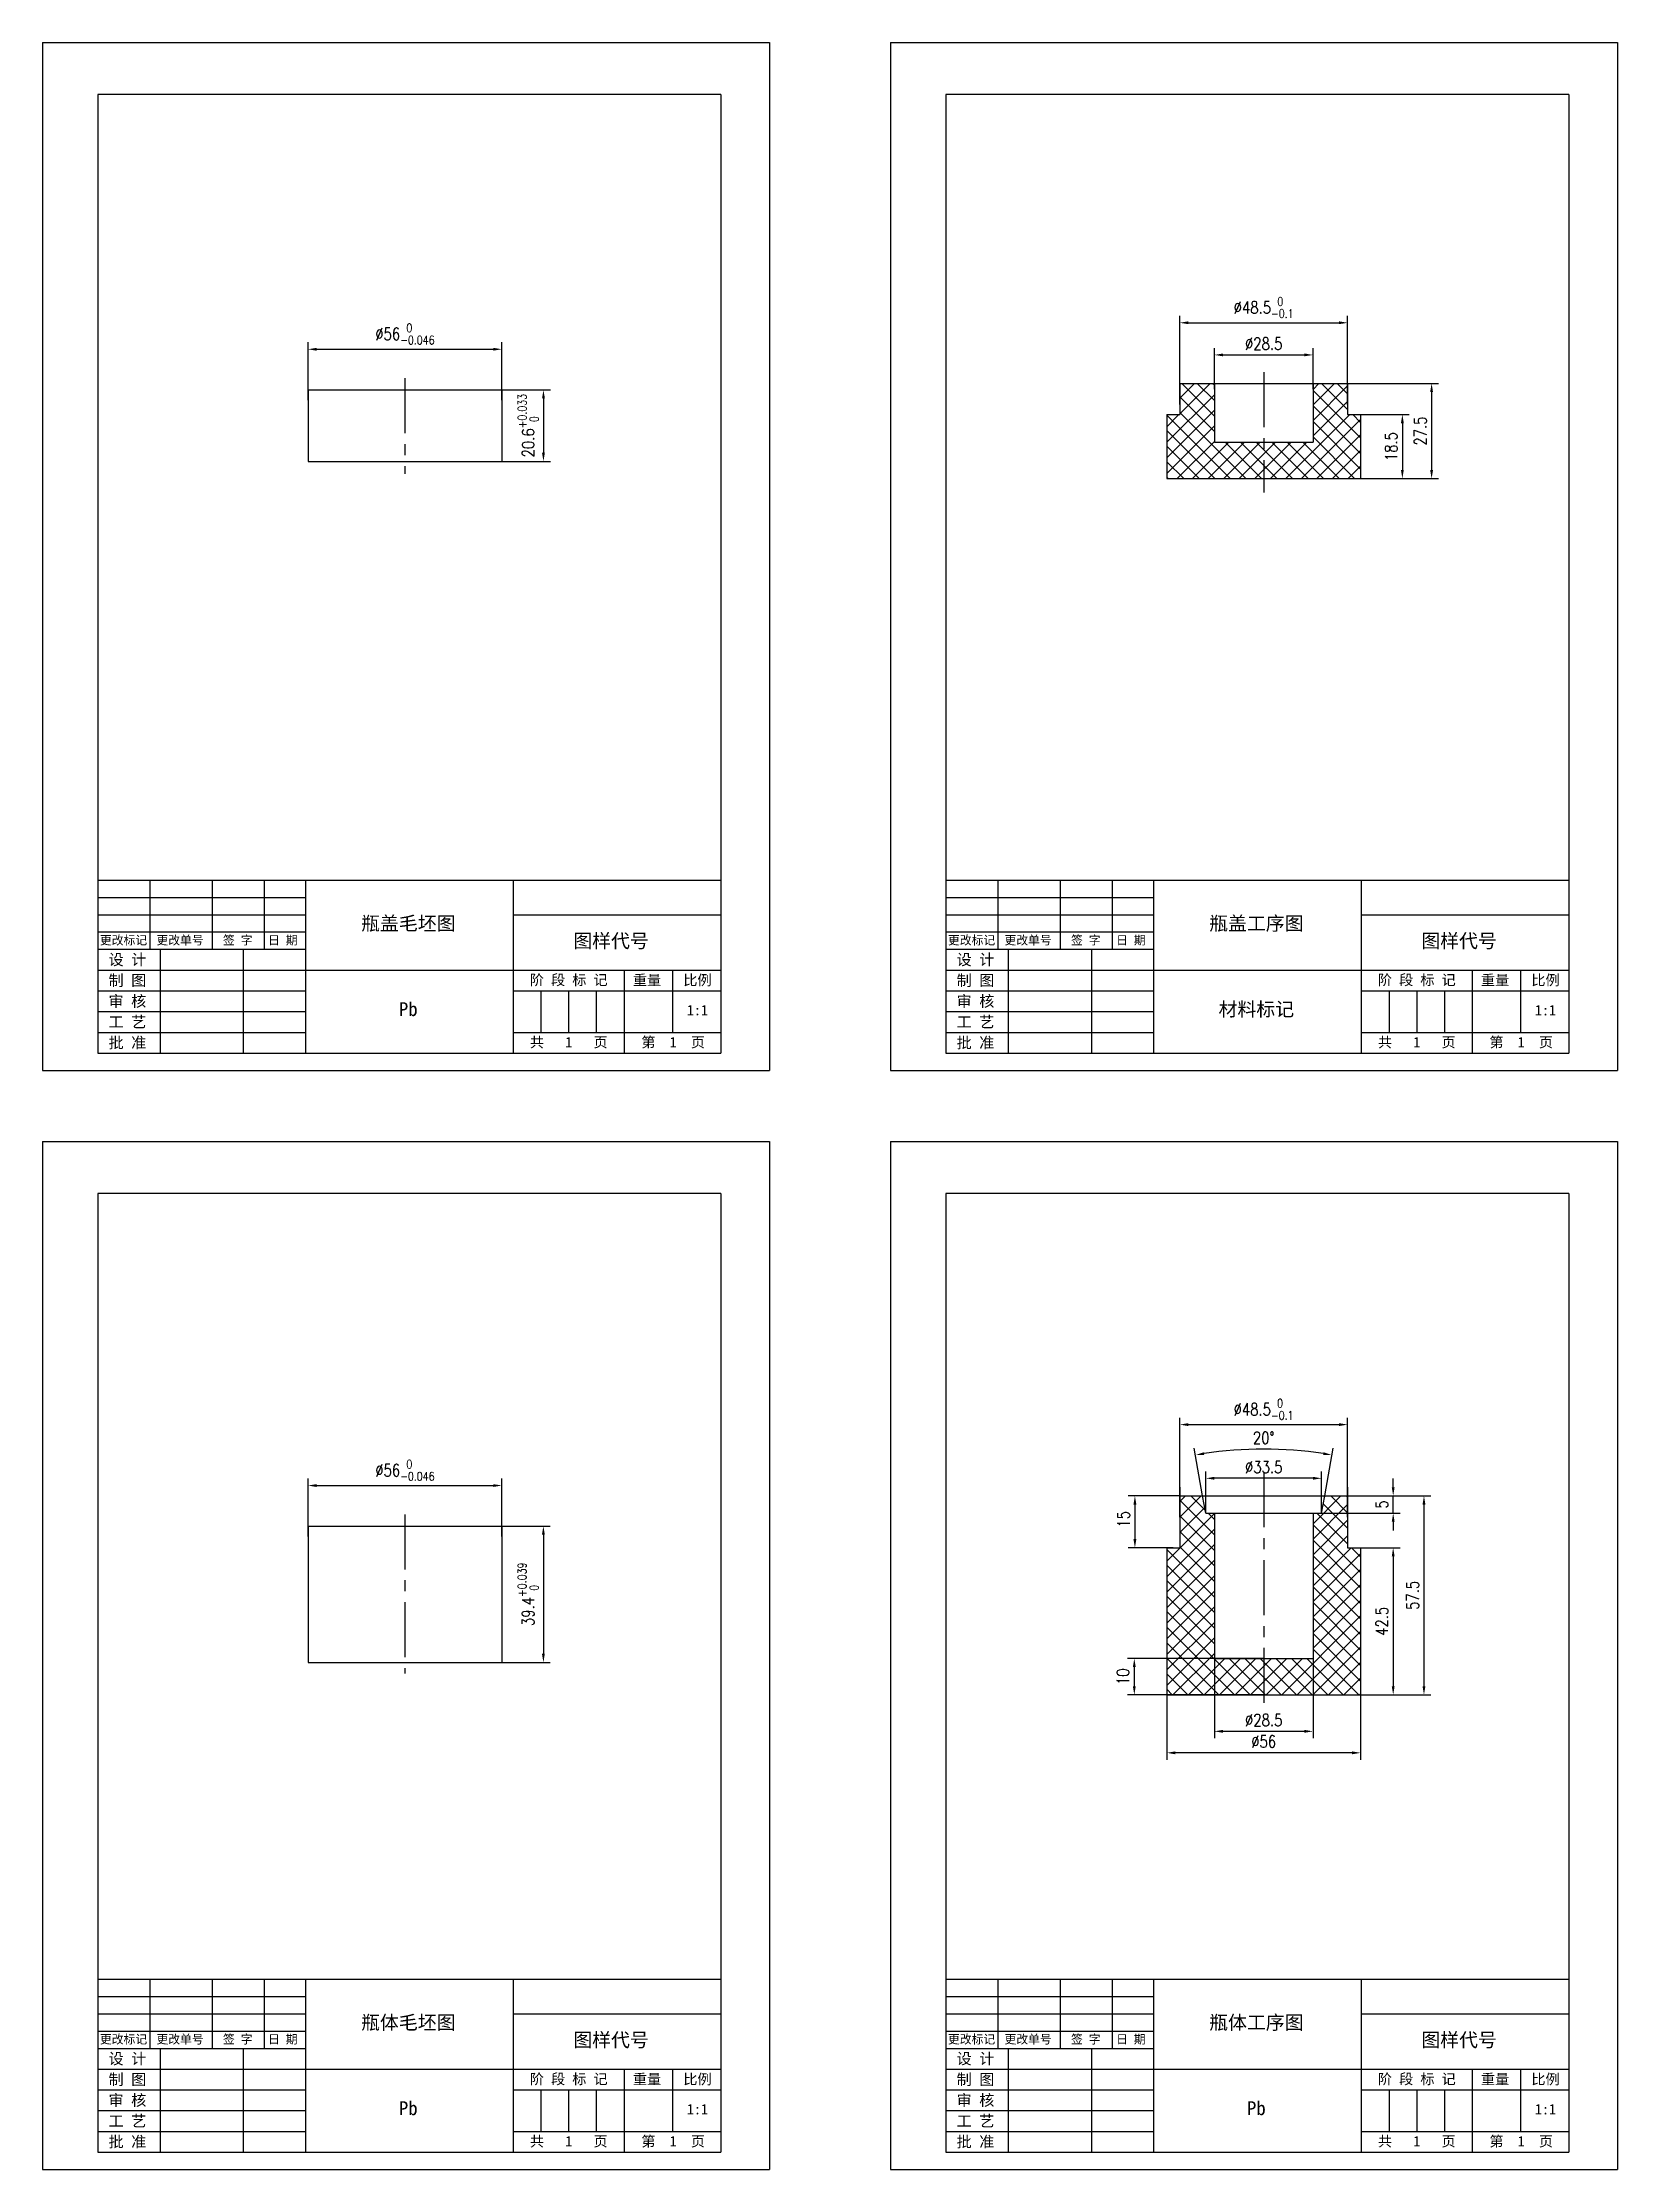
# Model space of a CAD drawing. Extents: x -23172 to -18855, y 7404 to 10591.
# Drawn here: x -23172 to -22717, y 9122 to 9736 of the extents above; entities that cross this region are included whole.
import ezdxf
from ezdxf.enums import TextEntityAlignment as Align

# ---------------------------------------------------------------- set-up
doc = ezdxf.new("R2010")
doc.units = 0
doc.header["$LTSCALE"] = 10
doc.linetypes.add('CENTER', pattern=[50.8, 31.75, -6.35, 6.35, -6.35])
doc.layers.get('DEFPOINTS').update_dxf_attribs({"linetype": 'CONTINUOUS'})
for name, color, linetype in [('3中心线层', 1, 'CENTER'), ('5剖面线层', 2, 'CONTINUOUS'), ('7标注层', 4, 'CONTINUOUS'), ('CONT', 3, 'CONTINUOUS'), ('TEXT', 1, 'CONTINUOUS')]:
    doc.layers.add(name, color=color, linetype=linetype)
doc.layers.add('YELLOW', color=2, linetype='CONTINUOUS', lineweight=40)
doc.styles.add('CHINA1', font='')
doc.styles.add('PC_TEXTSTYLE', font='txt.shx', dxfattribs={"width": 0.8, "bigfont": 'hzfs.shx'})
doc.styles.get('CHINA1').set_extended_font_data('SimSun')
doc.dimstyles.new('TH_GBDIM', dxfattribs={"dimtxt": 3.5, "dimasz": 2.5, "dimexe": 2, "dimexo": 0, "dimgap": 1.5, "dimtad": 1, "dimdec": 1, "dimzin": 0, "dimdsep": 46, "dimtxsty": 'PC_TEXTSTYLE', "dimcen": 2.5, "dimadec": 0, "dimazin": 0, "dimtfac": 0.714286, "dimtdec": 4, "dimtmove": 0, "dimatfit": 3, "dimfxl": 1, "dimtolj": 1, "dimtzin": 0, "dimarcsym": 0})

msp = doc.modelspace()

# ---------------------------------------------------------------- texts
at = {"layer": 'TEXT', "lineweight": -3, "style": 'CHINA1'}
for s, height, p in [('瓶盖毛坯图', 4, (-23066.6, 9479.66)), ('瓶盖工序图', 4, (-22821.58, 9479.66)), ('更改标记', 2.5, (-23148.87, 9475.54)), ('更改单号', 2.5, (-23132.54, 9475.54)), ('签 字', 2.5, (-23115.87, 9475.54)), ('日 期', 2.5, (-23102.85, 9475.54)), ('图样代号', 4, (-23008.02, 9474.61)), ('更改标记', 2.5, (-22903.85, 9475.54)), ('更改单号', 2.5, (-22887.53, 9475.54)), ('签 字', 2.5, (-22870.85, 9475.54)), ('日 期', 2.5, (-22857.83, 9475.54)), ('图样代号', 4, (-22763.01, 9474.61)), ('阶 段 标 记', 3, (-23020.24, 9463.83)), ('重量', 3, (-22997.62, 9463.77)), ('比例', 3, (-22983.06, 9463.77)), ('阶 段 标 记', 3, (-22775.22, 9463.83)), ('重量', 3, (-22752.6, 9463.77)), ('比例', 3, (-22738.04, 9463.77)), ('Pb', 4, (-23066.6, 9454.88)), ('材料标记', 4, (-22821.58, 9454.88)), ('1:1', 3, (-22983.06, 9455.08)), ('1:1', 3, (-22738.04, 9455.08)), ('共   1   页', 3, (-23020.24, 9445.83)), ('第  1  页', 3, (-22990.07, 9445.83)), ('共   1   页', 3, (-22775.22, 9445.83)), ('第  1  页', 3, (-22745.05, 9445.83)), ('瓶体毛坯图', 4, (-23066.6, 9162.08)), ('瓶体工序图', 4, (-22821.58, 9162.08)), ('更改标记', 2.5, (-23148.87, 9157.97)), ('更改单号', 2.5, (-23132.54, 9157.97)), ('签 字', 2.5, (-23115.87, 9157.97)), ('日 期', 2.5, (-23102.85, 9157.97)), ('图样代号', 4, (-23008.02, 9157.04)), ('更改标记', 2.5, (-22903.85, 9157.97)), ('更改单号', 2.5, (-22887.53, 9157.97)), ('签 字', 2.5, (-22870.85, 9157.97)), ('日 期', 2.5, (-22857.83, 9157.97)), ('图样代号', 4, (-22763.01, 9157.04)), ('阶 段 标 记', 3, (-23020.24, 9146.25)), ('重量', 3, (-22997.62, 9146.19)), ('比例', 3, (-22983.06, 9146.19)), ('阶 段 标 记', 3, (-22775.22, 9146.25)), ('重量', 3, (-22752.6, 9146.19)), ('比例', 3, (-22738.04, 9146.19)), ('Pb', 4, (-23066.6, 9137.3)), ('1:1', 3, (-22983.06, 9137.51)), ('Pb', 4, (-22821.58, 9137.3)), ('1:1', 3, (-22738.04, 9137.51)), ('共   1   页', 3, (-23020.24, 9128.25)), ('第  1  页', 3, (-22990.07, 9128.25)), ('共   1   页', 3, (-22775.22, 9128.25)), ('第  1  页', 3, (-22745.05, 9128.25))]:
    msp.add_text(s, height=height, dxfattribs=at).set_placement(p, align=Align.CENTER)
for s, p in [('设 计', (-23153.2, 9469.59)), ('设 计', (-22908.18, 9469.59)), ('制 图', (-23153.2, 9463.59)), ('制 图', (-22908.18, 9463.59)), ('审 核', (-23153.2, 9457.59)), ('审 核', (-22908.18, 9457.59)), ('工 艺', (-23153.2, 9451.59)), ('工 艺', (-22908.18, 9451.59)), ('批 准', (-23153.2, 9445.59)), ('批 准', (-22908.18, 9445.59)), ('设 计', (-23153.2, 9152.02)), ('设 计', (-22908.18, 9152.02)), ('制 图', (-23153.2, 9146.02)), ('制 图', (-22908.18, 9146.02)), ('审 核', (-23153.2, 9140.02)), ('审 核', (-22908.18, 9140.02)), ('工 艺', (-23153.2, 9134.02)), ('工 艺', (-22908.18, 9134.02)), ('批 准', (-23153.2, 9128.02)), ('批 准', (-22908.18, 9128.02))]:
    msp.add_text(s, height=3.2, dxfattribs=at).set_placement(p)

# ---------------------------------------------------------------- blocks, each defined once
blk = doc.blocks.new('*D64')
at = {"layer": '7标注层', "color": 0, "lineweight": -2, "ltscale": 0.5}
for p, q in [((-23095.57, 9632.87), (-23095.57, 9649.55)), ((-23039.57, 9632.87), (-23039.57, 9649.55)), ((-23093.07, 9647.55), (-23042.07, 9647.55))]:
    blk.add_line(p, q, dxfattribs=at)
at = {"layer": '7标注层', "color": 0, "lineweight": -3, "ltscale": 0.5}
for points in [[(-23093.07, 9647.96), (-23093.07, 9647.13), (-23095.57, 9647.55)], [(-23042.07, 9647.96), (-23042.07, 9647.13), (-23039.57, 9647.55)]]:
    blk.add_solid(points, dxfattribs=at)
at = {"layer": 'DEFPOINTS', "color": 0, "lineweight": -3, "ltscale": 0.5}
for p in [(-23039.57, 9647.55), (-23095.57, 9632.87), (-23039.57, 9632.87)]:
    blk.add_point(p, dxfattribs=at)
at = {"layer": '7标注层', "color": 0, "lineweight": -3, "ltscale": 0.5, "insert": (-23067.57, 9651.96), "char_height": 3.5, "attachment_point": 5, "style": 'PC_TEXTSTYLE'}
blk.add_mtext('\\A1;%%c56{}{\\H0.7143x;\\S 0^ -0.046;}', dxfattribs=at)
blk = doc.blocks.new('*D65')
at = {"layer": '7标注层', "color": 0, "lineweight": -2, "ltscale": 0.5}
for p, q in [((-23043.9, 9635.82), (-23025.55, 9635.82)), ((-23027.55, 9633.32), (-23027.55, 9617.64)), ((-23043.9, 9615.14), (-23025.55, 9615.14))]:
    blk.add_line(p, q, dxfattribs=at)
at = {"layer": '7标注层', "color": 0, "lineweight": -3, "ltscale": 0.5}
for points in [[(-23027.96, 9633.32), (-23027.13, 9633.32), (-23027.55, 9635.82)], [(-23027.96, 9617.64), (-23027.13, 9617.64), (-23027.55, 9615.14)]]:
    blk.add_solid(points, dxfattribs=at)
at = {"layer": 'DEFPOINTS', "color": 0, "lineweight": -3, "ltscale": 0.5}
for p in [(-23043.9, 9635.82), (-23043.9, 9615.14), (-23027.55, 9615.14)]:
    blk.add_point(p, dxfattribs=at)
at = {"layer": '7标注层', "color": 0, "lineweight": -3, "ltscale": 0.5, "insert": (-23031.96, 9625.48), "char_height": 3.5, "attachment_point": 5, "rotation": 90, "style": 'PC_TEXTSTYLE'}
blk.add_mtext('\\A1;20.6{}{\\H0.7143x;\\S+0.033^  0;}', dxfattribs=at)
blk = doc.blocks.new('*D82')
at = {"layer": '7标注层', "color": 0, "lineweight": -2, "ltscale": 0.5}
for p, q in [((-23095.57, 9304.54), (-23095.57, 9321.22)), ((-23093.07, 9319.22), (-23042.07, 9319.22)), ((-23039.57, 9304.54), (-23039.57, 9321.22))]:
    blk.add_line(p, q, dxfattribs=at)
at = {"layer": '7标注层', "color": 0, "lineweight": -3, "ltscale": 0.5}
for points in [[(-23093.07, 9319.63), (-23093.07, 9318.8), (-23095.57, 9319.22)], [(-23042.07, 9319.63), (-23042.07, 9318.8), (-23039.57, 9319.22)]]:
    blk.add_solid(points, dxfattribs=at)
at = {"layer": 'DEFPOINTS', "color": 0, "lineweight": -3, "ltscale": 0.5}
for p in [(-23039.57, 9319.22), (-23095.57, 9304.54), (-23039.57, 9304.54)]:
    blk.add_point(p, dxfattribs=at)
at = {"layer": '7标注层', "color": 0, "lineweight": -3, "ltscale": 0.5, "insert": (-23067.57, 9323.63), "char_height": 3.5, "attachment_point": 5, "style": 'PC_TEXTSTYLE'}
blk.add_mtext('\\A1;%%c56{}{\\H0.7143x;\\S 0^ -0.046;}', dxfattribs=at)
blk = doc.blocks.new('*D83')
at = {"layer": '7标注层', "color": 0, "lineweight": -2, "ltscale": 0.5}
for p, q in [((-23040.8, 9307.5), (-23025.56, 9307.5)), ((-23027.56, 9305), (-23027.56, 9270.6)), ((-23040.8, 9268.1), (-23025.56, 9268.1))]:
    blk.add_line(p, q, dxfattribs=at)
at = {"layer": '7标注层', "color": 0, "lineweight": -3, "ltscale": 0.5}
for points in [[(-23027.98, 9305), (-23027.15, 9305), (-23027.56, 9307.5)], [(-23027.98, 9270.6), (-23027.15, 9270.6), (-23027.56, 9268.1)]]:
    blk.add_solid(points, dxfattribs=at)
at = {"layer": 'DEFPOINTS', "color": 0, "lineweight": -3, "ltscale": 0.5}
for p in [(-23040.8, 9307.5), (-23040.8, 9268.1), (-23027.56, 9268.1)]:
    blk.add_point(p, dxfattribs=at)
at = {"layer": '7标注层', "color": 0, "lineweight": -3, "ltscale": 0.5, "insert": (-23031.98, 9287.8), "char_height": 3.5, "attachment_point": 5, "rotation": 90, "style": 'PC_TEXTSTYLE'}
blk.add_mtext('\\A1;39.4{}{\\H0.7143x;\\S+0.039^  0;}', dxfattribs=at)
blk = doc.blocks.new('*D66')
at = {"layer": '7标注层', "color": 0, "lineweight": -2, "ltscale": 0.5}
for p, q in [((-22833.71, 9635.99), (-22833.71, 9647.91)), ((-22831.21, 9645.91), (-22807.71, 9645.91)), ((-22805.21, 9635.99), (-22805.21, 9647.91))]:
    blk.add_line(p, q, dxfattribs=at)
at = {"layer": '7标注层', "color": 0, "lineweight": -3, "ltscale": 0.5}
for points in [[(-22831.21, 9646.33), (-22831.21, 9645.5), (-22833.71, 9645.91)], [(-22807.71, 9646.33), (-22807.71, 9645.5), (-22805.21, 9645.91)]]:
    blk.add_solid(points, dxfattribs=at)
at = {"layer": 'DEFPOINTS', "color": 0, "lineweight": -3, "ltscale": 0.5}
for p in [(-22805.21, 9645.91), (-22833.71, 9635.99), (-22805.21, 9635.99)]:
    blk.add_point(p, dxfattribs=at)
at = {"layer": '7标注层', "color": 0, "lineweight": -3, "ltscale": 0.5, "insert": (-22819.46, 9649.16), "char_height": 3.5, "attachment_point": 5, "style": 'PC_TEXTSTYLE'}
blk.add_mtext('\\A1;%%c28.5{}{}', dxfattribs=at)
blk = doc.blocks.new('*D67')
at = {"layer": '7标注层', "color": 0, "lineweight": -2, "ltscale": 0.5}
for p, q in [((-22843.71, 9631.55), (-22843.71, 9657.2)), ((-22841.21, 9655.2), (-22797.71, 9655.2)), ((-22795.21, 9631.55), (-22795.21, 9657.2))]:
    blk.add_line(p, q, dxfattribs=at)
at = {"layer": '7标注层', "color": 0, "lineweight": -3, "ltscale": 0.5}
for points in [[(-22841.21, 9655.62), (-22841.21, 9654.79), (-22843.71, 9655.2)], [(-22797.71, 9655.62), (-22797.71, 9654.79), (-22795.21, 9655.2)]]:
    blk.add_solid(points, dxfattribs=at)
at = {"layer": 'DEFPOINTS', "color": 0, "lineweight": -3, "ltscale": 0.5}
for p in [(-22795.21, 9655.2), (-22843.71, 9631.55), (-22795.21, 9631.55)]:
    blk.add_point(p, dxfattribs=at)
at = {"layer": '7标注层', "color": 0, "lineweight": -3, "ltscale": 0.5, "insert": (-22819.46, 9659.62), "char_height": 3.5, "attachment_point": 5, "style": 'PC_TEXTSTYLE'}
blk.add_mtext('\\A1;%%c48.5{}{\\H0.7143x;\\S 0^ -0.1;}', dxfattribs=at)
blk = doc.blocks.new('*D68')
at = {"layer": '7标注层', "color": 0, "lineweight": -2, "ltscale": 0.5}
for p, q in [((-22809.19, 9637.67), (-22768.94, 9637.67)), ((-22770.94, 9635.17), (-22770.94, 9612.67)), ((-22809.19, 9610.17), (-22768.94, 9610.17))]:
    blk.add_line(p, q, dxfattribs=at)
at = {"layer": '7标注层', "color": 0, "lineweight": -3, "ltscale": 0.5}
for points in [[(-22771.36, 9635.17), (-22770.53, 9635.17), (-22770.94, 9637.67)], [(-22771.36, 9612.67), (-22770.53, 9612.67), (-22770.94, 9610.17)]]:
    blk.add_solid(points, dxfattribs=at)
at = {"layer": 'DEFPOINTS', "color": 0, "lineweight": -3, "ltscale": 0.5}
for p in [(-22809.19, 9637.67), (-22809.19, 9610.17), (-22770.94, 9610.17)]:
    blk.add_point(p, dxfattribs=at)
at = {"layer": '7标注层', "color": 0, "lineweight": -3, "ltscale": 0.5, "insert": (-22774.19, 9623.92), "char_height": 3.5, "attachment_point": 5, "rotation": 90, "style": 'PC_TEXTSTYLE'}
blk.add_mtext('\\A1;27.5{}{}', dxfattribs=at)
blk = doc.blocks.new('*D69')
at = {"layer": '7标注层', "color": 0, "lineweight": -2, "ltscale": 0.5}
for p, q in [((-22791.46, 9628.67), (-22777.39, 9628.67)), ((-22779.39, 9626.17), (-22779.39, 9612.67)), ((-22791.46, 9610.17), (-22777.39, 9610.17))]:
    blk.add_line(p, q, dxfattribs=at)
at = {"layer": '7标注层', "color": 0, "lineweight": -3, "ltscale": 0.5}
for points in [[(-22779.81, 9626.17), (-22778.98, 9626.17), (-22779.39, 9628.67)], [(-22779.81, 9612.67), (-22778.98, 9612.67), (-22779.39, 9610.17)]]:
    blk.add_solid(points, dxfattribs=at)
at = {"layer": 'DEFPOINTS', "color": 0, "lineweight": -3, "ltscale": 0.5}
for p in [(-22791.46, 9628.67), (-22791.46, 9610.17), (-22779.39, 9610.17)]:
    blk.add_point(p, dxfattribs=at)
at = {"layer": '7标注层', "color": 0, "lineweight": -3, "ltscale": 0.5, "insert": (-22782.64, 9619.42), "char_height": 3.5, "attachment_point": 5, "rotation": 90, "style": 'PC_TEXTSTYLE'}
blk.add_mtext('\\A1;18.5{}{}', dxfattribs=at)
blk = doc.blocks.new('*D84')
at = {"layer": '7标注层', "color": 0, "lineweight": -2, "ltscale": 0.5}
for p, q in [((-22793.34, 9301.24), (-22780.05, 9301.24)), ((-22782.05, 9298.74), (-22782.05, 9261.24)), ((-22793.34, 9258.74), (-22780.05, 9258.74))]:
    blk.add_line(p, q, dxfattribs=at)
at = {"layer": '7标注层', "color": 0, "lineweight": -3, "ltscale": 0.5}
for points in [[(-22782.46, 9298.74), (-22781.63, 9298.74), (-22782.05, 9301.24)], [(-22782.46, 9261.24), (-22781.63, 9261.24), (-22782.05, 9258.74)]]:
    blk.add_solid(points, dxfattribs=at)
at = {"layer": 'DEFPOINTS', "color": 0, "lineweight": -3, "ltscale": 0.5}
for p in [(-22793.34, 9301.24), (-22793.34, 9258.74), (-22782.05, 9258.74)]:
    blk.add_point(p, dxfattribs=at)
at = {"layer": '7标注层', "color": 0, "lineweight": -3, "ltscale": 0.5, "insert": (-22785.3, 9279.99), "char_height": 3.5, "attachment_point": 5, "rotation": 90, "style": 'PC_TEXTSTYLE'}
blk.add_mtext('\\A1;42.5{}{}', dxfattribs=at)
blk = doc.blocks.new('*D85')
at = {"layer": '7标注层', "color": 0, "lineweight": -2, "ltscale": 0.5}
for p, q in [((-22782.05, 9318.74), (-22782.05, 9321.24)), ((-22806.56, 9316.24), (-22780.05, 9316.24)), ((-22806.56, 9311.24), (-22780.05, 9311.24)), ((-22782.05, 9311.24), (-22782.05, 9316.24)), ((-22782.05, 9308.74), (-22782.05, 9306.24))]:
    blk.add_line(p, q, dxfattribs=at)
at = {"layer": '7标注层', "color": 0, "lineweight": -3, "ltscale": 0.5}
for points in [[(-22782.46, 9318.74), (-22781.63, 9318.74), (-22782.05, 9316.24)], [(-22782.46, 9308.74), (-22781.63, 9308.74), (-22782.05, 9311.24)]]:
    blk.add_solid(points, dxfattribs=at)
at = {"layer": 'DEFPOINTS', "color": 0, "lineweight": -3, "ltscale": 0.5}
for p in [(-22806.56, 9316.24), (-22806.56, 9311.24), (-22782.05, 9316.24)]:
    blk.add_point(p, dxfattribs=at)
at = {"layer": '7标注层', "color": 0, "lineweight": -3, "ltscale": 0.5, "insert": (-22785.3, 9313.74), "char_height": 3.5, "attachment_point": 5, "rotation": 90, "style": 'PC_TEXTSTYLE'}
blk.add_mtext('\\A1;5{}{}', dxfattribs=at)
blk = doc.blocks.new('*D86')
at = {"layer": '7标注层', "color": 0, "lineweight": -2, "ltscale": 0.5}
for p, q in [((-22847.46, 9258.74), (-22847.46, 9239.99)), ((-22791.46, 9258.74), (-22791.46, 9239.99)), ((-22793.96, 9241.99), (-22844.96, 9241.99))]:
    blk.add_line(p, q, dxfattribs=at)
at = {"layer": '7标注层', "color": 0, "lineweight": -3, "ltscale": 0.5}
for points in [[(-22844.96, 9242.41), (-22844.96, 9241.57), (-22847.46, 9241.99)], [(-22793.96, 9242.41), (-22793.96, 9241.57), (-22791.46, 9241.99)]]:
    blk.add_solid(points, dxfattribs=at)
at = {"layer": 'DEFPOINTS', "color": 0, "lineweight": -3, "ltscale": 0.5}
for p in [(-22847.46, 9258.74), (-22791.46, 9258.74), (-22847.46, 9241.99)]:
    blk.add_point(p, dxfattribs=at)
at = {"layer": '7标注层', "color": 0, "lineweight": -3, "ltscale": 0.5, "insert": (-22819.46, 9245.24), "char_height": 3.5, "attachment_point": 5, "style": 'PC_TEXTSTYLE'}
blk.add_mtext('\\A1;%%c56{}{}', dxfattribs=at)
blk = doc.blocks.new('*D87')
at = {"layer": '7标注层', "color": 0, "lineweight": -2, "ltscale": 0.5}
for p, q in [((-22833.71, 9269.24), (-22833.71, 9246.2)), ((-22805.21, 9269.24), (-22805.21, 9246.2)), ((-22831.21, 9248.2), (-22807.71, 9248.2))]:
    blk.add_line(p, q, dxfattribs=at)
at = {"layer": '7标注层', "color": 0, "lineweight": -3, "ltscale": 0.5}
for points in [[(-22831.21, 9248.61), (-22831.21, 9247.78), (-22833.71, 9248.2)], [(-22807.71, 9248.61), (-22807.71, 9247.78), (-22805.21, 9248.2)]]:
    blk.add_solid(points, dxfattribs=at)
at = {"layer": 'DEFPOINTS', "color": 0, "lineweight": -3, "ltscale": 0.5}
for p in [(-22833.71, 9269.24), (-22805.21, 9269.24), (-22805.21, 9248.2)]:
    blk.add_point(p, dxfattribs=at)
at = {"layer": '7标注层', "color": 0, "lineweight": -3, "ltscale": 0.5, "insert": (-22819.46, 9251.45), "char_height": 3.5, "attachment_point": 5, "style": 'PC_TEXTSTYLE'}
blk.add_mtext('\\A1;%%c28.5{}{}', dxfattribs=at)
blk = doc.blocks.new('*D88')
at = {"layer": '7标注层', "color": 0, "lineweight": -2, "ltscale": 0.5}
for p, q in [((-22836.21, 9311.24), (-22836.21, 9323.31)), ((-22802.72, 9311.24), (-22802.72, 9323.31)), ((-22805.22, 9321.31), (-22833.71, 9321.31))]:
    blk.add_line(p, q, dxfattribs=at)
at = {"layer": '7标注层', "color": 0, "lineweight": -3, "ltscale": 0.5}
for points in [[(-22833.71, 9321.73), (-22833.71, 9320.9), (-22836.21, 9321.31)], [(-22805.22, 9321.73), (-22805.22, 9320.9), (-22802.72, 9321.31)]]:
    blk.add_solid(points, dxfattribs=at)
at = {"layer": 'DEFPOINTS', "color": 0, "lineweight": -3, "ltscale": 0.5}
for p in [(-22836.21, 9321.31), (-22836.21, 9311.24), (-22802.72, 9311.24)]:
    blk.add_point(p, dxfattribs=at)
at = {"layer": '7标注层', "color": 0, "lineweight": -3, "ltscale": 0.5, "insert": (-22819.46, 9324.56), "char_height": 3.5, "attachment_point": 5, "style": 'PC_TEXTSTYLE'}
blk.add_mtext('\\A1;%%c33.5{}{}', dxfattribs=at)
blk = doc.blocks.new('*D89')
at = {"layer": '7标注层', "color": 0, "lineweight": -2, "ltscale": 0.5}
for p, q in [((-22837.09, 9316.24), (-22839.51, 9329.99)), ((-22801.84, 9316.24), (-22799.41, 9329.99))]:
    blk.add_line(p, q, dxfattribs=at)
blk.add_arc((-22819.46, 9216.28), 113.47, 81.2624, 98.7376, dxfattribs=at)
at = {"layer": '7标注层', "color": 0, "lineweight": -3, "ltscale": 0.5}
for points in [[(-22836.63, 9328.02), (-22836.77, 9328.84), (-22839.17, 9328.02)], [(-22802.16, 9328.84), (-22802.29, 9328.02), (-22799.76, 9328.02)]]:
    blk.add_solid(points, dxfattribs=at)
at = {"layer": 'DEFPOINTS', "color": 0, "lineweight": -3, "ltscale": 0.5}
for p in [(-22812.87, 9329.56), (-22837.09, 9316.24), (-22836.21, 9311.24), (-22802.72, 9311.24), (-22801.84, 9316.24)]:
    blk.add_point(p, dxfattribs=at)
at = {"layer": '7标注层', "color": 0, "lineweight": -3, "ltscale": 0.5, "insert": (-22819.46, 9333), "char_height": 3.5, "attachment_point": 5, "style": 'PC_TEXTSTYLE'}
blk.add_mtext('\\A1;20°{}{}', dxfattribs=at)
blk = doc.blocks.new('*D90')
at = {"layer": '7标注层', "color": 0, "lineweight": -2, "ltscale": 0.5}
for p, q in [((-22797.16, 9316.24), (-22771.15, 9316.24)), ((-22773.15, 9313.74), (-22773.15, 9261.24)), ((-22796.48, 9258.74), (-22771.15, 9258.74))]:
    blk.add_line(p, q, dxfattribs=at)
at = {"layer": '7标注层', "color": 0, "lineweight": -3, "ltscale": 0.5}
for points in [[(-22773.57, 9313.74), (-22772.73, 9313.74), (-22773.15, 9316.24)], [(-22773.57, 9261.24), (-22772.73, 9261.24), (-22773.15, 9258.74)]]:
    blk.add_solid(points, dxfattribs=at)
at = {"layer": 'DEFPOINTS', "color": 0, "lineweight": -3, "ltscale": 0.5}
for p in [(-22797.16, 9316.24), (-22796.48, 9258.74), (-22773.15, 9258.74)]:
    blk.add_point(p, dxfattribs=at)
at = {"layer": '7标注层', "color": 0, "lineweight": -3, "ltscale": 0.5, "insert": (-22776.4, 9287.49), "char_height": 3.5, "attachment_point": 5, "rotation": 90, "style": 'PC_TEXTSTYLE'}
blk.add_mtext('\\A1;57.5', dxfattribs=at)
blk = doc.blocks.new('*D303')
at = {"layer": '7标注层', "color": 0, "lineweight": -2, "ltscale": 0.5}
for p, q in [((-22819.46, 9269.24), (-22858.84, 9269.24)), ((-22856.84, 9266.74), (-22856.84, 9261.24)), ((-22819.46, 9258.74), (-22858.84, 9258.74))]:
    blk.add_line(p, q, dxfattribs=at)
at = {"layer": '7标注层', "color": 0, "lineweight": -3, "ltscale": 0.5}
for points in [[(-22857.25, 9266.74), (-22856.42, 9266.74), (-22856.84, 9269.24)], [(-22857.25, 9261.24), (-22856.42, 9261.24), (-22856.84, 9258.74)]]:
    blk.add_solid(points, dxfattribs=at)
at = {"layer": 'DEFPOINTS', "color": 0, "lineweight": -3, "ltscale": 0.5}
for p in [(-22819.46, 9269.24), (-22856.84, 9258.74), (-22819.46, 9258.74)]:
    blk.add_point(p, dxfattribs=at)
at = {"layer": '7标注层', "color": 0, "lineweight": -3, "ltscale": 0.5, "insert": (-22860.09, 9263.99), "char_height": 3.5, "attachment_point": 5, "rotation": 90, "style": 'PC_TEXTSTYLE'}
blk.add_mtext('\\A1;10{}{}', dxfattribs=at)
blk = doc.blocks.new('*D304')
at = {"layer": '7标注层', "color": 0, "lineweight": -2, "ltscale": 0.5}
for p, q in [((-22843.71, 9316.24), (-22858.66, 9316.24)), ((-22856.66, 9313.74), (-22856.66, 9303.74)), ((-22845.59, 9301.24), (-22858.66, 9301.24))]:
    blk.add_line(p, q, dxfattribs=at)
at = {"layer": '7标注层', "color": 0, "lineweight": -3, "ltscale": 0.5}
for points in [[(-22857.08, 9313.74), (-22856.24, 9313.74), (-22856.66, 9316.24)], [(-22857.08, 9303.74), (-22856.24, 9303.74), (-22856.66, 9301.24)]]:
    blk.add_solid(points, dxfattribs=at)
at = {"layer": 'DEFPOINTS', "color": 0, "lineweight": -3, "ltscale": 0.5}
for p in [(-22843.71, 9316.24), (-22856.66, 9301.24), (-22845.59, 9301.24)]:
    blk.add_point(p, dxfattribs=at)
at = {"layer": '7标注层', "color": 0, "lineweight": -3, "ltscale": 0.5, "insert": (-22859.91, 9309.46), "char_height": 3.5, "attachment_point": 5, "rotation": 90, "style": 'PC_TEXTSTYLE'}
blk.add_mtext('\\A1;15{}{}', dxfattribs=at)
blk = doc.blocks.new('*D320')
at = {"layer": '7标注层', "color": 0, "lineweight": -2, "ltscale": 0.5}
for p, q in [((-22843.71, 9310.12), (-22843.71, 9338.82)), ((-22841.21, 9336.82), (-22797.71, 9336.82)), ((-22795.21, 9310.12), (-22795.21, 9338.82))]:
    blk.add_line(p, q, dxfattribs=at)
at = {"layer": '7标注层', "color": 0, "lineweight": -3, "ltscale": 0.5}
for points in [[(-22841.21, 9337.24), (-22841.21, 9336.4), (-22843.71, 9336.82)], [(-22797.71, 9337.24), (-22797.71, 9336.4), (-22795.21, 9336.82)]]:
    blk.add_solid(points, dxfattribs=at)
at = {"layer": 'DEFPOINTS', "color": 0, "lineweight": -3, "ltscale": 0.5}
for p in [(-22795.21, 9336.82), (-22843.71, 9310.12), (-22795.21, 9310.12)]:
    blk.add_point(p, dxfattribs=at)
at = {"layer": '7标注层', "color": 0, "lineweight": -3, "ltscale": 0.5, "insert": (-22819.5, 9341.24), "char_height": 3.5, "attachment_point": 5, "style": 'PC_TEXTSTYLE'}
blk.add_mtext('\\A1;%%c48.5{}{\\H0.7143x;\\S 0^ -0.1;}', dxfattribs=at)

# ---------------------------------------------------------------- dimensions: what is measured, and where the dimension line sits
at = {"layer": '7标注层', "lineweight": -3, "ltscale": 0.5}
for base, p1, p2, angle, text, picture, middle in [((-22795.21, 9655.2), (-22843.71, 9631.55), (-22795.21, 9631.55), 180, '%%c<>{}{\\H0.7143x;\\S 0^ -0.1;}', '*D67', (-22819.46, 9659.62)), ((-23039.57, 9647.55), (-23095.57, 9632.87), (-23039.57, 9632.87), 180, '%%c56{}{\\H0.7143x;\\S 0^ -0.046;}', '*D64', (-23067.57, 9651.96)), ((-22805.21, 9645.91), (-22833.71, 9635.99), (-22805.21, 9635.99), 180, '%%c<>{}{}', '*D66', (-22819.46, 9649.16)), ((-22770.94, 9610.17), (-22809.19, 9637.67), (-22809.19, 9610.17), 90, '<>{}{}', '*D68', (-22774.19, 9623.92)), ((-22779.39, 9610.17), (-22791.46, 9628.67), (-22791.46, 9610.17), 90, '<>{}{}', '*D69', (-22782.64, 9619.42)), ((-23039.57, 9319.22), (-23095.57, 9304.54), (-23039.57, 9304.54), 180, '%%c56{}{\\H0.7143x;\\S 0^ -0.046;}', '*D82', (-23067.57, 9323.63))]:
    dim = msp.add_linear_dim(base=base, p1=p1, p2=p2, angle=angle, text=text, dimstyle='TH_GBDIM', override={"dimgap": 1.5, "dimtad": 1, "dimjust": 0, "dimdec": 1, "dimlfac": 1, "dimse1": 0, "dimse2": 0, "dimsd1": 0, "dimsd2": 0}, dxfattribs=at)
    dim.commit()
    dim.dimension.update_dxf_attribs({"geometry": picture, "text_midpoint": middle})
for base, p1, p2, angle, text, picture, middle in [((-23027.55, 9615.14), (-23043.9, 9635.82), (-23043.9, 9615.14), 90, '20.6{}{\\H0.7143x;\\S+0.033^  0;}', '*D65', (-23027.55, 9625.48)), ((-22795.21, 9336.82), (-22843.71, 9310.12), (-22795.21, 9310.12), 180, '%%c<>{}{\\H0.7143x;\\S 0^ -0.1;}', '*D320', (-22819.5, 9336.82)), ((-22856.66, 9301.24), (-22843.71, 9316.24), (-22845.59, 9301.24), 90, '15{}{}', '*D304', (-22856.66, 9309.46))]:
    dim = msp.add_linear_dim(base=base, p1=p1, p2=p2, angle=angle, text=text, dimstyle='TH_GBDIM', override={"dimgap": 1.5, "dimtad": 1, "dimjust": 0, "dimdec": 1, "dimlfac": 1, "dimse1": 0, "dimse2": 0, "dimsd1": 0, "dimsd2": 0}, dxfattribs=at)
    dim.commit()
    dim.dimension.update_dxf_attribs({"geometry": picture, "text_midpoint": middle, "dimtype": 160})
dim = msp.add_angular_dim_2l(base=(-22812.87, 9329.56), line1=((-22836.21, 9311.24), (-22837.09, 9316.24)), line2=((-22802.72, 9311.24), (-22801.84, 9316.24)), text='<>{}{}', dimstyle='TH_GBDIM', dxfattribs=at)
dim.commit()
dim.dimension.update_dxf_attribs({"geometry": '*D89', "text_midpoint": (-22819.46, 9333)})
for base, p1, p2, text, picture, middle in [((-22836.21, 9321.31), (-22802.72, 9311.24), (-22836.21, 9311.24), '%%c33.5{}{}', '*D88', (-22819.46, 9324.56)), ((-22805.21, 9248.2), (-22833.71, 9269.24), (-22805.21, 9269.24), '%%c28.5{}{}', '*D87', (-22819.46, 9251.45)), ((-22847.46, 9241.99), (-22791.46, 9258.74), (-22847.46, 9258.74), '%%c56{}{}', '*D86', (-22819.46, 9245.24))]:
    dim = msp.add_linear_dim(base=base, p1=p1, p2=p2, text=text, dimstyle='TH_GBDIM', dxfattribs=at)
    dim.commit()
    dim.dimension.update_dxf_attribs({"geometry": picture, "text_midpoint": middle})
for base, p1, p2, text, picture, middle in [((-22782.05, 9316.24), (-22806.56, 9311.24), (-22806.56, 9316.24), '5{}{}', '*D85', (-22785.3, 9313.74)), ((-23027.56, 9268.1), (-23040.8, 9307.5), (-23040.8, 9268.1), '39.4{}{\\H0.7143x;\\S+0.039^  0;}', '*D83', (-23031.98, 9287.8)), ((-22782.05, 9258.74), (-22793.34, 9301.24), (-22793.34, 9258.74), '42.5{}{}', '*D84', (-22785.3, 9279.99)), ((-22856.84, 9258.74), (-22819.46, 9269.24), (-22819.46, 9258.74), '10{}{}', '*D303', (-22860.09, 9263.99))]:
    dim = msp.add_linear_dim(base=base, p1=p1, p2=p2, angle=90, text=text, dimstyle='TH_GBDIM', dxfattribs=at)
    dim.commit()
    dim.dimension.update_dxf_attribs({"geometry": picture, "text_midpoint": middle})
dim = msp.add_linear_dim(base=(-22773.15, 9258.74), p1=(-22797.16, 9316.24), p2=(-22796.48, 9258.74), angle=90, dimstyle='TH_GBDIM', dxfattribs=at)
dim.commit()
dim.dimension.update_dxf_attribs({"geometry": '*D90', "text_midpoint": (-22776.4, 9287.49)})

# ---------------------------------------------------------------- hatches: boundary and pattern name
at = {"layer": '5剖面线层', "lineweight": -3, "ltscale": 0.5}
h = msp.add_hatch(dxfattribs=at)
h.set_pattern_fill('ANSI37', color=3, style=0)
h.paths.add_polyline_path([(-22791.46, 9628.67), (-22795.21, 9628.67), (-22795.21, 9637.67), (-22805.21, 9637.67), (-22805.21, 9620.67), (-22819.46, 9620.67), (-22819.46, 9610.17), (-22791.46, 9610.17)])
h.paths.add_polyline_path([(-22819.46, 9610.17), (-22819.46, 9620.67), (-22833.71, 9620.67), (-22833.71, 9637.67), (-22843.71, 9637.67), (-22843.71, 9628.67), (-22847.46, 9628.67), (-22847.46, 9610.17)])
h = msp.add_hatch(dxfattribs=at)
h.set_pattern_fill('ANSI37', color=3, style=0)
h.paths.add_polyline_path([(-22805.21, 9269.24), (-22819.46, 9269.24), (-22819.46, 9258.74), (-22791.46, 9258.74), (-22791.46, 9301.24), (-22795.21, 9301.24), (-22795.21, 9316.24), (-22801.84, 9316.24), (-22802.72, 9311.24), (-22805.21, 9311.24)])
h.paths.add_polyline_path([(-22847.46, 9258.74), (-22819.46, 9258.74), (-22819.46, 9269.24), (-22833.71, 9269.24), (-22833.71, 9311.24), (-22836.21, 9311.24), (-22837.09, 9316.24), (-22843.71, 9316.24), (-22843.71, 9301.24), (-22847.46, 9301.24)])

# ---------------------------------------------------------------- linework, layer by layer
at = {"layer": '3中心线层', "ltscale": 0.05}
for p, q in [((-23067.57, 9639.21), (-23067.57, 9611.53)), ((-22819.46, 9640.92), (-22819.46, 9606.14)), ((-22819.46, 9323.08), (-22819.46, 9254.71)), ((-23067.57, 9310.88), (-23067.57, 9264.93))]:
    msp.add_line(p, q, dxfattribs=at)
at = {"layer": 'CONT', "lineweight": -3}
for p, q in [((-23156.27, 9489.17), (-23096.27, 9489.17)), ((-23141.27, 9494.17), (-23141.27, 9474.17)), ((-23123.27, 9494.17), (-23123.27, 9474.17)), ((-23108.27, 9494.17), (-23108.27, 9474.17)), ((-23096.27, 9494.17), (-23096.27, 9444.17)), ((-23036.27, 9494.17), (-23036.27, 9444.17)), ((-22911.25, 9489.17), (-22851.25, 9489.17)), ((-22896.25, 9494.17), (-22896.25, 9474.17)), ((-22878.25, 9494.17), (-22878.25, 9474.17)), ((-22863.25, 9494.17), (-22863.25, 9474.17)), ((-22851.25, 9494.17), (-22851.25, 9444.17)), ((-22791.25, 9494.17), (-22791.25, 9444.17)), ((-23156.27, 9484.17), (-23096.27, 9484.17)), ((-23036.27, 9484.17), (-22976.27, 9484.17)), ((-22911.25, 9484.17), (-22851.25, 9484.17)), ((-22791.25, 9484.17), (-22731.25, 9484.17)), ((-23156.27, 9479.17), (-23096.27, 9479.17)), ((-22911.25, 9479.17), (-22851.25, 9479.17)), ((-23138.27, 9474.17), (-23138.27, 9444.17)), ((-23114.27, 9474.17), (-23114.27, 9444.17)), ((-22893.25, 9474.17), (-22893.25, 9444.17)), ((-22869.25, 9474.17), (-22869.25, 9444.17)), ((-23156.27, 9468.17), (-22976.27, 9468.17)), ((-23004.27, 9468.17), (-23004.27, 9444.17)), ((-22990.27, 9468.17), (-22990.27, 9450.17)), ((-22911.25, 9468.17), (-22731.25, 9468.17)), ((-22759.25, 9468.17), (-22759.25, 9444.17)), ((-22745.25, 9468.17), (-22745.25, 9450.17)), ((-23156.27, 9462.17), (-23096.27, 9462.17)), ((-23036.27, 9462.17), (-22976.27, 9462.17)), ((-23028.27, 9462.17), (-23028.27, 9450.17)), ((-23020.27, 9462.17), (-23020.27, 9450.17)), ((-23012.27, 9462.17), (-23012.27, 9450.17)), ((-22911.25, 9462.17), (-22851.25, 9462.17)), ((-22791.25, 9462.17), (-22731.25, 9462.17)), ((-22783.25, 9462.17), (-22783.25, 9450.17)), ((-22775.25, 9462.17), (-22775.25, 9450.17)), ((-22767.25, 9462.17), (-22767.25, 9450.17)), ((-23156.27, 9456.17), (-23096.27, 9456.17)), ((-22911.25, 9456.17), (-22851.25, 9456.17)), ((-23156.27, 9450.17), (-23096.27, 9450.17)), ((-23036.27, 9450.17), (-22976.27, 9450.17)), ((-22911.25, 9450.17), (-22851.25, 9450.17)), ((-22791.25, 9450.17), (-22731.25, 9450.17)), ((-23141.27, 9176.6), (-23141.27, 9156.6)), ((-23123.27, 9176.6), (-23123.27, 9156.6)), ((-23108.27, 9176.6), (-23108.27, 9156.6)), ((-23096.27, 9176.6), (-23096.27, 9126.6)), ((-23036.27, 9176.6), (-23036.27, 9126.6)), ((-22896.25, 9176.6), (-22896.25, 9156.6)), ((-22878.25, 9176.6), (-22878.25, 9156.6)), ((-22863.25, 9176.6), (-22863.25, 9156.6)), ((-22851.25, 9176.6), (-22851.25, 9126.6)), ((-22791.25, 9176.6), (-22791.25, 9126.6)), ((-23156.27, 9171.6), (-23096.27, 9171.6)), ((-22911.25, 9171.6), (-22851.25, 9171.6)), ((-23156.27, 9166.6), (-23096.27, 9166.6)), ((-23036.27, 9166.6), (-22976.27, 9166.6)), ((-22911.25, 9166.6), (-22851.25, 9166.6)), ((-22791.25, 9166.6), (-22731.25, 9166.6)), ((-23156.27, 9161.6), (-23096.27, 9161.6)), ((-22911.25, 9161.6), (-22851.25, 9161.6)), ((-23138.27, 9156.6), (-23138.27, 9126.6)), ((-23114.27, 9156.6), (-23114.27, 9126.6)), ((-22893.25, 9156.6), (-22893.25, 9126.6)), ((-22869.25, 9156.6), (-22869.25, 9126.6)), ((-23156.27, 9150.6), (-22976.27, 9150.6)), ((-23004.27, 9150.6), (-23004.27, 9126.6)), ((-22990.27, 9150.6), (-22990.27, 9132.6)), ((-22911.25, 9150.6), (-22731.25, 9150.6)), ((-22759.25, 9150.6), (-22759.25, 9126.6)), ((-22745.25, 9150.6), (-22745.25, 9132.6)), ((-23156.27, 9144.6), (-23096.27, 9144.6)), ((-23036.27, 9144.6), (-22976.27, 9144.6)), ((-23028.27, 9144.6), (-23028.27, 9132.6)), ((-23020.27, 9144.6), (-23020.27, 9132.6)), ((-23012.27, 9144.6), (-23012.27, 9132.6)), ((-22911.25, 9144.6), (-22851.25, 9144.6)), ((-22791.25, 9144.6), (-22731.25, 9144.6)), ((-22783.25, 9144.6), (-22783.25, 9132.6)), ((-22775.25, 9144.6), (-22775.25, 9132.6)), ((-22767.25, 9144.6), (-22767.25, 9132.6)), ((-23156.27, 9138.6), (-23096.27, 9138.6)), ((-23156.27, 9132.6), (-23096.27, 9132.6)), ((-23036.27, 9132.6), (-22976.27, 9132.6)), ((-22911.25, 9138.6), (-22851.25, 9138.6)), ((-22911.25, 9132.6), (-22851.25, 9132.6)), ((-22791.25, 9132.6), (-22731.25, 9132.6))]:
    msp.add_line(p, q, dxfattribs=at)
at = {"layer": 'DEFPOINTS', "lineweight": -3}
for p, q in [((-23172.27, 9736.17), (-23172.27, 9439.17)), ((-23172.27, 9736.17), (-22962.27, 9736.17)), ((-22962.27, 9736.17), (-22962.27, 9439.17)), ((-22927.25, 9736.17), (-22927.25, 9439.17)), ((-22927.25, 9736.17), (-22717.25, 9736.17)), ((-22717.25, 9736.17), (-22717.25, 9439.17)), ((-23172.27, 9439.17), (-22962.27, 9439.17)), ((-22927.25, 9439.17), (-22717.25, 9439.17)), ((-23172.27, 9418.6), (-23172.27, 9121.6)), ((-23172.27, 9418.6), (-22962.27, 9418.6)), ((-22962.27, 9418.6), (-22962.27, 9121.6)), ((-22927.25, 9418.6), (-22927.25, 9121.6)), ((-22927.25, 9418.6), (-22717.25, 9418.6)), ((-22717.25, 9418.6), (-22717.25, 9121.6)), ((-23172.27, 9121.6), (-22962.27, 9121.6)), ((-22927.25, 9121.6), (-22717.25, 9121.6))]:
    msp.add_line(p, q, dxfattribs=at)
at = {"layer": 'YELLOW', "lineweight": -3}
for p, q in [((-23156.27, 9721.17), (-23156.27, 9444.17)), ((-22976.27, 9721.17), (-23156.27, 9721.17)), ((-22976.27, 9721.17), (-22976.27, 9444.17)), ((-22911.25, 9721.17), (-22911.25, 9444.17)), ((-22731.25, 9721.17), (-22911.25, 9721.17)), ((-22731.25, 9721.17), (-22731.25, 9444.17)), ((-23156.27, 9494.17), (-22976.27, 9494.17)), ((-22911.25, 9494.17), (-22731.25, 9494.17)), ((-23156.27, 9474.17), (-23096.27, 9474.17)), ((-22911.25, 9474.17), (-22851.25, 9474.17)), ((-23156.27, 9444.17), (-22976.27, 9444.17)), ((-22911.25, 9444.17), (-22731.25, 9444.17)), ((-23156.27, 9403.6), (-23156.27, 9126.6)), ((-22976.27, 9403.6), (-23156.27, 9403.6)), ((-22976.27, 9403.6), (-22976.27, 9126.6)), ((-22911.25, 9403.6), (-22911.25, 9126.6)), ((-22731.25, 9403.6), (-22911.25, 9403.6)), ((-22731.25, 9403.6), (-22731.25, 9126.6)), ((-23156.27, 9176.6), (-22976.27, 9176.6)), ((-22911.25, 9176.6), (-22731.25, 9176.6)), ((-23156.27, 9156.6), (-23096.27, 9156.6)), ((-22911.25, 9156.6), (-22851.25, 9156.6)), ((-23156.27, 9126.6), (-22976.27, 9126.6)), ((-22911.25, 9126.6), (-22731.25, 9126.6))]:
    msp.add_line(p, q, dxfattribs=at)
at = {"layer": 'YELLOW', "lineweight": -3, "ltscale": 0.5}
for p, q in [((-22843.71, 9637.67), (-22795.21, 9637.67)), ((-22843.71, 9637.67), (-22843.71, 9628.67)), ((-22833.71, 9637.67), (-22833.71, 9620.67)), ((-22805.21, 9637.67), (-22805.21, 9620.67)), ((-22795.21, 9637.67), (-22795.21, 9628.67)), ((-23095.57, 9635.82), (-23039.57, 9635.82)), ((-23095.57, 9635.82), (-23095.57, 9615.14)), ((-23039.57, 9635.82), (-23039.57, 9615.14)), ((-22847.46, 9628.67), (-22847.46, 9610.17)), ((-22847.46, 9628.67), (-22843.71, 9628.67)), ((-22795.21, 9628.67), (-22791.46, 9628.67)), ((-22791.46, 9628.67), (-22791.46, 9610.17)), ((-22833.71, 9620.67), (-22805.21, 9620.67)), ((-23095.57, 9615.14), (-23039.57, 9615.14)), ((-22847.46, 9610.17), (-22791.46, 9610.17)), ((-22843.71, 9318.74), (-22843.71, 9301.24)), ((-22795.21, 9318.74), (-22795.21, 9301.24)), ((-22843.71, 9316.24), (-22795.21, 9316.24)), ((-22836.21, 9311.24), (-22837.09, 9316.24)), ((-22836.21, 9311.24), (-22802.72, 9311.24)), ((-22833.71, 9311.24), (-22833.71, 9269.24)), ((-22805.21, 9311.24), (-22805.21, 9269.24)), ((-22802.72, 9311.24), (-22801.84, 9316.24)), ((-23095.57, 9307.5), (-23039.57, 9307.5)), ((-23095.57, 9307.5), (-23095.57, 9268.1)), ((-23039.57, 9307.5), (-23039.57, 9268.1)), ((-22847.46, 9301.24), (-22847.46, 9258.74)), ((-22847.46, 9301.24), (-22843.71, 9301.24)), ((-22795.21, 9301.24), (-22791.46, 9301.24)), ((-22791.46, 9301.24), (-22791.46, 9258.74)), ((-23095.57, 9268.1), (-23039.57, 9268.1)), ((-22833.71, 9269.24), (-22805.21, 9269.24)), ((-22847.46, 9258.74), (-22791.46, 9258.74))]:
    msp.add_line(p, q, dxfattribs=at)

msp.set_redraw_order([(e.dxf.handle, doc.entitydb.next_handle()) for e in msp.query("TEXT MTEXT ATTDEF DIMENSION ARC_DIMENSION")])  # texts and dimensions are drawn at this point

doc.saveas('drawing.dxf')
